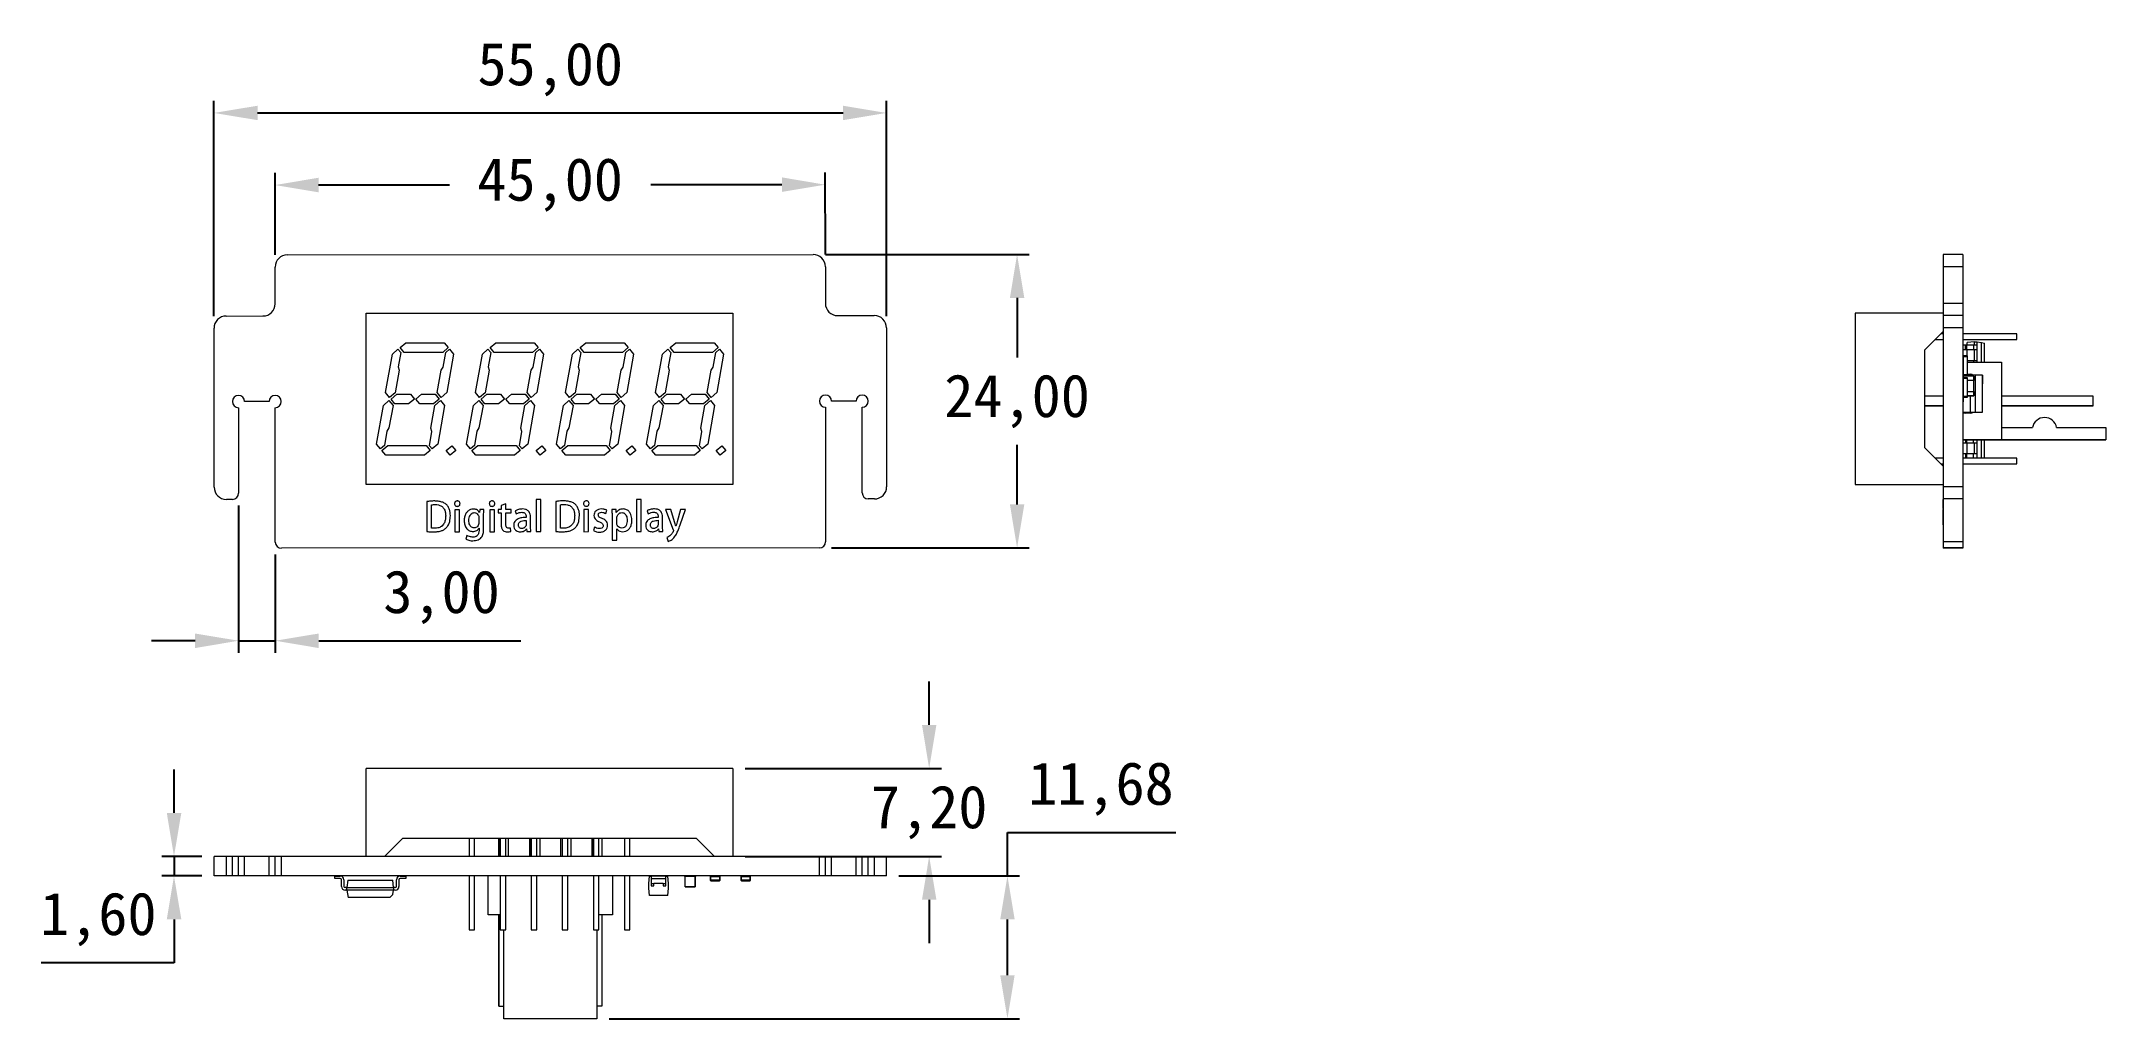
# Model space of a CAD drawing. Header units: millimetres. Extents: x 269 to 438, y 128 to 208.
import ezdxf

# ---------------------------------------------------------------- set-up
doc = ezdxf.new("R2010")
doc.units = ezdxf.units.MM
doc.header["$PDSIZE"] = -1
doc.dimstyles.new('ISO-25', dxfattribs={"dimtxt": 2.5, "dimasz": 2.5, "dimexe": 1.25, "dimexo": 0.625, "dimtad": 1, "dimtxsty": 'Standard', "dimcen": 2.5, "dimadec": 0, "dimazin": 0, "dimtfac": 1, "dimtmove": 0, "dimatfit": 3, "dimfxl": 1, "dimarcsym": 0})

msp = doc.modelspace()

# ---------------------------------------------------------------- blocks, each defined once
blk = doc.blocks.new('*D3')
at = {"color": 0, "lineweight": -2, "transparency": 16777216}
for p, q in [((288.45, 190.66), (288.44, 197.37)), ((292, 196.38), (302.71, 196.38)), ((329.89, 196.4), (319.18, 196.4)), ((333.45, 190.69), (333.44, 197.4))]:
    blk.add_line(p, q, dxfattribs=at)
at = {"color": 0, "transparency": 16777216}
for points in [[(292, 196.97), (292, 195.78), (288.44, 196.37)], [(329.89, 197), (329.89, 195.81), (333.44, 196.4)]]:
    blk.add_solid(points, dxfattribs=at)
at = {"layer": 'Defpoints', "color": 0, "transparency": 16777216}
for p in [(333.44, 196.4), (288.45, 189.66), (333.45, 189.69)]:
    blk.add_point(p, dxfattribs=at)
at = {"color": 0, "transparency": 16777216, "insert": (310.94, 196.39), "char_height": 3.5, "attachment_point": 5}
blk.add_mtext('45,00', dxfattribs=at)
blk = doc.blocks.new('*D4')
at = {"color": 0, "lineweight": -2, "transparency": 16777216}
for p, q in [((283.45, 185.66), (283.45, 203.27)), ((338.45, 185.66), (338.45, 203.27)), ((287.01, 202.27), (334.9, 202.27))]:
    blk.add_line(p, q, dxfattribs=at)
at = {"color": 0, "transparency": 16777216}
for points in [[(287.01, 202.86), (287.01, 201.68), (283.45, 202.27)], [(334.9, 202.86), (334.9, 201.68), (338.45, 202.27)]]:
    blk.add_solid(points, dxfattribs=at)
at = {"layer": 'Defpoints', "color": 0, "transparency": 16777216}
for p in [(338.45, 202.27), (283.45, 184.66), (338.45, 184.66)]:
    blk.add_point(p, dxfattribs=at)
at = {"color": 0, "transparency": 16777216, "insert": (310.95, 205.83), "char_height": 3.5, "attachment_point": 5}
blk.add_mtext('55,00', dxfattribs=at)
blk = doc.blocks.new('*D5')
at = {"color": 0, "lineweight": -2, "transparency": 16777216}
for p, q in [((333.45, 190.69), (350.13, 190.69)), ((349.13, 187.14), (349.13, 182.26)), ((349.13, 170.25), (349.13, 175.13)), ((333.96, 166.69), (350.13, 166.69))]:
    blk.add_line(p, q, dxfattribs=at)
at = {"color": 0, "transparency": 16777216}
for points in [[(348.54, 187.14), (349.72, 187.14), (349.13, 190.69)], [(348.54, 170.25), (349.72, 170.25), (349.13, 166.69)]]:
    blk.add_solid(points, dxfattribs=at)
at = {"layer": 'Defpoints', "color": 0, "transparency": 16777216}
for p in [(332.45, 190.69), (332.96, 166.69), (349.13, 166.69)]:
    blk.add_point(p, dxfattribs=at)
at = {"color": 0, "transparency": 16777216, "insert": (349.13, 178.69), "char_height": 3.5, "attachment_point": 5}
blk.add_mtext('24,00', dxfattribs=at)
blk = doc.blocks.new('*D6')
at = {"color": 0, "lineweight": -2, "transparency": 16777216}
for p, q in [((285.46, 170.16), (285.46, 158.1)), ((288.46, 166.16), (288.46, 158.1)), ((281.91, 159.1), (278.35, 159.1)), ((285.46, 159.1), (288.46, 159.1)), ((292.02, 159.1), (308.54, 159.1))]:
    blk.add_line(p, q, dxfattribs=at)
at = {"color": 0, "transparency": 16777216}
for points in [[(281.91, 159.69), (281.91, 158.5), (285.46, 159.1)], [(292.02, 159.69), (292.02, 158.5), (288.46, 159.1)]]:
    blk.add_solid(points, dxfattribs=at)
at = {"layer": 'Defpoints', "color": 0, "transparency": 16777216}
for p in [(285.46, 171.16), (288.46, 167.16), (288.46, 159.1)]:
    blk.add_point(p, dxfattribs=at)
at = {"color": 0, "transparency": 16777216, "insert": (302.06, 162.66), "char_height": 3.5, "attachment_point": 5}
blk.add_mtext('3,00', dxfattribs=at)
blk = doc.blocks.new('*D7')
at = {"color": 0, "lineweight": -2, "transparency": 16777216}
for p, q in [((341.94, 152.22), (341.94, 155.77)), ((326.89, 148.66), (342.94, 148.66)), ((341.94, 148.66), (341.94, 148.63)), ((326.89, 141.46), (342.94, 141.46)), ((341.94, 141.46), (341.94, 141.5)), ((341.94, 137.91), (341.94, 134.35))]:
    blk.add_line(p, q, dxfattribs=at)
at = {"color": 0, "transparency": 16777216}
for points in [[(341.35, 152.22), (342.53, 152.22), (341.94, 148.66)], [(341.35, 137.91), (342.53, 137.91), (341.94, 141.46)]]:
    blk.add_solid(points, dxfattribs=at)
at = {"layer": 'Defpoints', "color": 0, "transparency": 16777216}
for p in [(325.89, 148.66), (325.89, 141.46), (341.94, 141.46)]:
    blk.add_point(p, dxfattribs=at)
at = {"color": 0, "transparency": 16777216, "insert": (341.94, 145.06), "char_height": 3.5, "attachment_point": 5}
blk.add_mtext('7,20', dxfattribs=at)
blk = doc.blocks.new('*D8')
at = {"color": 0, "lineweight": -2, "transparency": 16777216}
for p, q in [((280.18, 145.02), (280.18, 148.57)), ((282.46, 141.46), (279.18, 141.46)), ((280.18, 141.46), (280.18, 139.86)), ((282.46, 139.86), (279.18, 139.86)), ((280.18, 136.31), (280.18, 132.75)), ((280.18, 132.75), (269.33, 132.75))]:
    blk.add_line(p, q, dxfattribs=at)
at = {"color": 0, "transparency": 16777216}
for points in [[(279.59, 145.02), (280.78, 145.02), (280.18, 141.46)], [(279.59, 136.31), (280.78, 136.31), (280.18, 139.86)]]:
    blk.add_solid(points, dxfattribs=at)
at = {"layer": 'Defpoints', "color": 0, "transparency": 16777216}
for p in [(283.46, 141.46), (280.18, 139.86), (283.46, 139.86)]:
    blk.add_point(p, dxfattribs=at)
at = {"color": 0, "transparency": 16777216, "insert": (273.99, 136.32), "char_height": 3.5, "attachment_point": 5}
blk.add_mtext('1,60', dxfattribs=at)
blk = doc.blocks.new('*D9')
at = {"color": 0, "lineweight": -2, "transparency": 16777216}
for p, q in [((348.34, 139.86), (348.34, 143.42)), ((348.34, 143.42), (362.11, 143.42)), ((339.46, 139.86), (349.34, 139.86)), ((348.34, 131.74), (348.34, 136.31)), ((315.77, 128.18), (349.34, 128.18))]:
    blk.add_line(p, q, dxfattribs=at)
at = {"color": 0, "transparency": 16777216}
for points in [[(347.75, 136.31), (348.93, 136.31), (348.34, 139.86)], [(347.75, 131.74), (348.93, 131.74), (348.34, 128.18)]]:
    blk.add_solid(points, dxfattribs=at)
at = {"layer": 'Defpoints', "color": 0, "transparency": 16777216}
for p in [(338.46, 139.86), (348.34, 139.86), (314.77, 128.18)]:
    blk.add_point(p, dxfattribs=at)
at = {"color": 0, "transparency": 16777216, "insert": (355.99, 146.98), "char_height": 3.5, "attachment_point": 5}
blk.add_mtext('11,68', dxfattribs=at)

# ---------------------------------------------------------------- dimensions: what is measured, and where the dimension line sits
for base, p1, p2, picture, middle in [((338.453, 202.269), (283.453, 184.66), (338.453, 184.66), '*D4', (310.953, 205.835)), ((288.464, 159.097), (285.462, 171.161), (288.464, 167.163), '*D6', (302.059, 162.663))]:
    dim = msp.add_linear_dim(base=base, p1=p1, p2=p2, dimstyle='ISO-25', override={"dimtxt": 3.5, "dimasz": 3.556, "dimexe": 1, "dimexo": 1, "dimgap": 1.524, "dimtih": 1, "dimtoh": 1, "dimzin": 0, "dimadec": 2, "dimtzin": 0})
    dim.commit()
    dim.dimension.update_dxf_attribs({"geometry": picture, "text_midpoint": middle})
dim = msp.add_aligned_dim(p1=(288.449, 189.663), p2=(333.449, 189.693), distance=6.712, dimstyle='ISO-25', override={"dimtxt": 3.5, "dimasz": 3.556, "dimexe": 1, "dimexo": 1, "dimgap": 1.524, "dimtih": 1, "dimtoh": 1, "dimzin": 0, "dimadec": 2, "dimtzin": 0})
dim.commit()
dim.dimension.update_dxf_attribs({"geometry": '*D3', "text_midpoint": (310.945, 196.39)})
for base, p1, p2, picture, middle in [((349.128, 166.693), (332.449, 190.692), (332.965, 166.693), '*D5', (349.128, 178.693)), ((341.938, 141.462), (325.89, 148.662), (325.89, 141.462), '*D7', (341.938, 145.062)), ((280.184, 139.862), (283.461, 141.462), (283.461, 139.862), '*D8', (273.993, 136.316)), ((348.341, 139.862), (314.769, 128.182), (338.461, 139.862), '*D9', (355.99, 146.984))]:
    dim = msp.add_linear_dim(base=base, p1=p1, p2=p2, angle=90, dimstyle='ISO-25', override={"dimtxt": 3.5, "dimasz": 3.556, "dimexe": 1, "dimexo": 1, "dimgap": 1.524, "dimtih": 1, "dimtoh": 1, "dimzin": 0, "dimadec": 2, "dimtzin": 0})
    dim.commit()
    dim.dimension.update_dxf_attribs({"geometry": picture, "text_midpoint": middle})

# ---------------------------------------------------------------- linework, layer by layer
at = {"color": 7, "linetype": 'Continuous', "lineweight": 15}
for p, q in [((288.451, 186.663), (288.449, 189.663)), ((289.449, 190.664), (332.449, 190.692)), ((333.449, 189.693), (333.451, 186.693)), ((426.479, 190.692), (424.879, 190.692)), ((424.879, 190.692), (424.879, 189.693)), ((426.479, 189.693), (424.879, 189.693)), ((424.879, 189.693), (424.879, 186.693)), ((426.479, 190.692), (426.479, 189.693)), ((426.479, 189.693), (426.479, 186.693)), ((295.89, 185.887), (325.89, 185.887)), ((295.89, 171.887), (295.89, 185.887)), ((325.89, 185.887), (325.89, 171.887)), ((417.679, 185.887), (417.679, 171.887)), ((424.879, 185.887), (417.679, 185.887)), ((426.479, 186.693), (424.879, 186.693)), ((424.879, 186.693), (424.879, 185.696)), ((426.479, 186.693), (426.479, 185.696)), ((283.461, 171.66), (283.453, 184.66)), ((284.452, 185.661), (287.452, 185.663)), ((334.452, 185.694), (337.452, 185.696)), ((338.453, 184.696), (338.461, 171.696)), ((423.379, 182.887), (424.879, 184.387)), ((424.879, 184.192), (424.684, 184.192)), ((426.479, 185.696), (424.879, 185.696)), ((424.879, 185.696), (424.879, 184.696)), ((426.479, 184.696), (424.879, 184.696)), ((424.879, 184.696), (424.879, 171.696)), ((426.479, 185.696), (426.479, 184.696)), ((426.479, 184.696), (426.479, 171.696)), ((430.879, 184.192), (426.479, 184.192)), ((430.879, 183.742), (430.879, 184.192)), ((297.486, 179.393), (298.052, 182.547)), ((298.052, 182.547), (298.498, 182.941)), ((298.498, 182.941), (298.722, 182.678)), ((298.722, 182.678), (298.512, 181.496)), ((298.669, 183.073), (299.129, 183.467)), ((298.998, 182.678), (298.669, 183.073)), ((302.152, 182.678), (298.998, 182.678)), ((299.129, 183.467), (302.284, 183.467)), ((302.612, 183.073), (302.152, 182.678)), ((302.205, 181.482), (302.415, 182.678)), ((302.284, 183.467), (302.612, 183.073)), ((302.415, 182.678), (302.717, 182.941)), ((303.046, 182.547), (302.494, 179.393)), ((302.717, 182.941), (303.046, 182.547)), ((304.846, 179.393), (305.412, 182.547)), ((305.412, 182.547), (305.858, 182.941)), ((305.858, 182.941), (306.082, 182.678)), ((306.082, 182.678), (305.872, 181.496)), ((306.029, 183.073), (306.489, 183.467)), ((306.358, 182.678), (306.029, 183.073)), ((309.512, 182.678), (306.358, 182.678)), ((306.489, 183.467), (309.644, 183.467)), ((309.972, 183.073), (309.512, 182.678)), ((309.565, 181.482), (309.775, 182.678)), ((309.644, 183.467), (309.972, 183.073)), ((309.775, 182.678), (310.077, 182.941)), ((310.406, 182.547), (309.854, 179.393)), ((310.077, 182.941), (310.406, 182.547)), ((312.206, 179.393), (312.772, 182.547)), ((312.772, 182.547), (313.218, 182.941)), ((313.218, 182.941), (313.442, 182.678)), ((313.442, 182.678), (313.232, 181.496)), ((313.389, 183.073), (313.849, 183.467)), ((313.718, 182.678), (313.389, 183.073)), ((316.872, 182.678), (313.718, 182.678)), ((313.849, 183.467), (317.004, 183.467)), ((317.332, 183.073), (316.872, 182.678)), ((316.925, 181.482), (317.135, 182.678)), ((317.004, 183.467), (317.332, 183.073)), ((317.135, 182.678), (317.437, 182.941)), ((317.766, 182.547), (317.214, 179.393)), ((317.437, 182.941), (317.766, 182.547)), ((319.566, 179.393), (320.132, 182.547)), ((320.132, 182.547), (320.578, 182.941)), ((320.578, 182.941), (320.802, 182.678)), ((320.802, 182.678), (320.592, 181.496)), ((320.749, 183.073), (321.209, 183.467)), ((321.078, 182.678), (320.749, 183.073)), ((324.232, 182.678), (321.078, 182.678)), ((321.209, 183.467), (324.364, 183.467)), ((324.692, 183.073), (324.232, 182.678)), ((324.285, 181.482), (324.495, 182.678)), ((324.364, 183.467), (324.692, 183.073)), ((324.495, 182.678), (324.797, 182.941)), ((325.126, 182.547), (324.574, 179.393)), ((324.797, 182.941), (325.126, 182.547)), ((423.379, 174.887), (423.379, 182.887)), ((424.234, 183.742), (424.879, 183.742)), ((426.479, 183.742), (430.879, 183.742)), ((426.487, 183.273), (426.487, 182.913)), ((426.687, 183.273), (426.487, 183.273)), ((426.487, 182.913), (426.687, 182.913)), ((426.487, 182.344), (426.487, 180.844)), ((426.537, 182.344), (426.487, 182.344)), ((426.817, 182.394), (426.537, 182.394)), ((426.537, 182.394), (426.537, 182.344)), ((426.537, 182.344), (426.817, 182.344)), ((426.537, 180.844), (426.537, 182.344)), ((426.687, 182.913), (426.687, 183.273)), ((426.787, 183.273), (426.687, 183.273)), ((426.687, 182.913), (426.787, 182.913)), ((426.787, 183.273), (426.787, 182.913)), ((427.337, 183.273), (426.787, 183.273)), ((426.787, 182.913), (427.337, 182.913)), ((426.817, 182.394), (426.817, 182.344)), ((426.817, 182.344), (426.817, 180.844)), ((426.867, 182.344), (426.817, 182.344)), ((427.437, 183.548), (426.837, 183.485)), ((426.837, 183.273), (426.837, 183.485)), ((426.837, 182.39), (426.837, 182.913)), ((426.867, 180.844), (426.867, 182.344)), ((427.337, 183.273), (427.337, 182.913)), ((427.637, 183.273), (427.337, 183.273)), ((427.337, 182.913), (427.637, 182.913)), ((427.437, 183.273), (427.437, 183.548)), ((427.437, 183.548), (427.637, 183.548)), ((427.437, 182.003), (427.437, 182.913)), ((427.637, 183.273), (427.637, 183.548)), ((427.637, 183.548), (427.995, 183.485)), ((427.637, 182.913), (427.637, 183.273)), ((427.637, 182.003), (427.637, 182.913)), ((427.995, 181.881), (427.995, 183.485)), ((427.995, 183.485), (428.237, 183.442)), ((428.237, 181.881), (428.237, 183.442)), ((298.59, 181.233), (298.275, 179.38)), ((298.512, 181.496), (298.59, 181.233)), ((301.692, 179.393), (302.021, 181.22)), ((302.021, 181.22), (302.205, 181.482)), ((305.95, 181.233), (305.635, 179.38)), ((305.872, 181.496), (305.95, 181.233)), ((309.052, 179.393), (309.381, 181.22)), ((309.381, 181.22), (309.565, 181.482)), ((313.31, 181.233), (312.995, 179.38)), ((313.232, 181.496), (313.31, 181.233)), ((316.412, 179.393), (316.741, 181.22)), ((316.741, 181.22), (316.925, 181.482)), ((320.67, 181.233), (320.355, 179.38)), ((320.592, 181.496), (320.67, 181.233)), ((323.772, 179.393), (324.101, 181.22)), ((324.101, 181.22), (324.285, 181.482)), ((426.479, 181.881), (426.487, 181.881)), ((426.479, 181.243), (426.487, 181.243)), ((426.487, 180.844), (426.537, 180.844)), ((426.497, 180.814), (426.497, 180.596)), ((426.503, 180.808), (426.497, 180.808)), ((426.507, 180.733), (426.497, 180.733)), ((427.367, 180.743), (426.507, 180.743)), ((426.507, 180.733), (426.507, 180.743)), ((427.367, 180.733), (426.507, 180.733)), ((426.817, 180.844), (426.537, 180.844)), ((426.537, 180.844), (426.537, 180.794)), ((426.537, 180.794), (426.817, 180.794)), ((426.817, 180.844), (426.817, 180.794)), ((426.817, 180.844), (426.867, 180.844)), ((427.087, 180.808), (426.852, 180.808)), ((427.337, 182.003), (426.867, 182.003)), ((426.867, 181.881), (429.649, 181.881)), ((426.867, 180.908), (427.114, 180.908)), ((427.087, 180.808), (427.087, 180.743)), ((427.487, 180.808), (427.087, 180.808)), ((427.637, 182.003), (427.337, 182.003)), ((427.367, 180.743), (427.367, 180.733)), ((427.367, 180.733), (427.367, 180.393)), ((427.377, 180.733), (427.367, 180.733)), ((427.377, 180.393), (427.377, 180.733)), ((427.487, 180.808), (427.487, 177.808)), ((428.067, 180.808), (427.487, 180.808)), ((427.637, 181.881), (427.637, 182.003)), ((428.067, 180.808), (428.067, 180.108)), ((428.087, 180.808), (428.067, 180.808)), ((428.087, 180.808), (428.087, 180.108)), ((429.649, 181.881), (429.649, 175.531)), ((297.802, 178.998), (297.486, 179.393)), ((298.275, 179.38), (297.802, 178.998)), ((297.933, 178.867), (298.393, 179.261)), ((298.393, 179.261), (299.51, 179.261)), ((299.51, 179.261), (299.839, 178.867)), ((299.97, 178.867), (300.43, 179.261)), ((300.43, 179.261), (301.548, 179.261)), ((301.548, 179.261), (301.876, 178.867)), ((302.021, 178.998), (301.692, 179.393)), ((302.494, 179.393), (302.021, 178.998)), ((305.162, 178.998), (304.846, 179.393)), ((305.635, 179.38), (305.162, 178.998)), ((305.293, 178.867), (305.753, 179.261)), ((305.753, 179.261), (306.87, 179.261)), ((306.87, 179.261), (307.199, 178.867)), ((307.33, 178.867), (307.79, 179.261)), ((307.79, 179.261), (308.908, 179.261)), ((308.908, 179.261), (309.236, 178.867)), ((309.381, 178.998), (309.052, 179.393)), ((309.854, 179.393), (309.381, 178.998)), ((312.522, 178.998), (312.206, 179.393)), ((312.995, 179.38), (312.522, 178.998)), ((312.653, 178.867), (313.113, 179.261)), ((313.113, 179.261), (314.23, 179.261)), ((314.23, 179.261), (314.559, 178.867)), ((314.69, 178.867), (315.15, 179.261)), ((315.15, 179.261), (316.268, 179.261)), ((316.268, 179.261), (316.596, 178.867)), ((316.741, 178.998), (316.412, 179.393)), ((317.214, 179.393), (316.741, 178.998)), ((319.882, 178.998), (319.566, 179.393)), ((320.355, 179.38), (319.882, 178.998)), ((320.013, 178.867), (320.473, 179.261)), ((320.473, 179.261), (321.59, 179.261)), ((321.59, 179.261), (321.919, 178.867)), ((322.05, 178.867), (322.51, 179.261)), ((322.51, 179.261), (323.628, 179.261)), ((323.628, 179.261), (323.956, 178.867)), ((324.101, 178.998), (323.772, 179.393)), ((324.574, 179.393), (324.101, 178.998)), ((424.879, 179.111), (423.379, 179.111)), ((426.487, 180.343), (426.479, 180.343)), ((426.479, 179.543), (426.487, 179.543)), ((426.537, 180.566), (426.487, 180.566)), ((426.487, 180.566), (426.487, 179.066)), ((426.487, 179.066), (426.537, 179.066)), ((426.497, 179.036), (426.497, 178.643)), ((426.817, 180.616), (426.537, 180.616)), ((426.537, 180.616), (426.537, 180.566)), ((426.537, 180.566), (426.817, 180.566)), ((426.537, 179.066), (426.537, 180.566)), ((426.817, 179.066), (426.537, 179.066)), ((426.537, 179.066), (426.537, 179.016)), ((426.537, 179.016), (426.817, 179.016)), ((426.817, 180.616), (426.817, 180.566)), ((426.867, 180.566), (426.817, 180.566)), ((426.817, 180.566), (426.817, 179.066)), ((426.817, 179.066), (426.867, 179.066)), ((426.817, 179.066), (426.817, 179.016)), ((426.867, 179.066), (426.867, 180.566)), ((427.367, 180.393), (426.867, 180.393)), ((426.867, 179.493), (427.367, 179.493)), ((426.867, 179.143), (427.367, 179.143)), ((427.087, 179.143), (427.087, 177.808)), ((427.377, 180.393), (427.367, 180.393)), ((427.367, 179.493), (427.367, 180.393)), ((427.367, 180.08), (427.377, 180.08)), ((427.377, 180.05), (427.367, 180.05)), ((427.377, 179.951), (427.367, 179.951)), ((427.377, 179.846), (427.367, 179.846)), ((427.367, 179.493), (427.367, 179.153)), ((427.367, 179.493), (427.377, 179.493)), ((427.367, 179.153), (427.377, 179.153)), ((427.367, 179.153), (427.367, 179.143)), ((427.377, 179.153), (427.377, 179.493)), ((428.087, 180.108), (428.067, 180.108)), ((428.087, 177.808), (428.087, 180.108)), ((437.139, 179.111), (429.649, 179.111)), ((437.139, 178.311), (437.139, 179.111)), ((285.457, 178.161), (285.462, 171.161)), ((287.957, 178.663), (285.957, 178.662)), ((288.464, 167.163), (288.457, 178.163)), ((296.75, 175.187), (297.302, 178.328)), ((297.302, 178.328), (297.762, 178.736)), ((297.762, 178.736), (298.104, 178.328)), ((298.104, 178.328), (297.762, 176.501)), ((298.249, 178.473), (297.933, 178.867)), ((299.366, 178.473), (298.249, 178.473)), ((299.839, 178.867), (299.366, 178.473)), ((300.286, 178.473), (299.97, 178.867)), ((301.403, 178.473), (300.286, 178.473)), ((301.193, 176.488), (301.521, 178.341)), ((301.876, 178.867), (301.403, 178.473)), ((301.521, 178.341), (301.981, 178.736)), ((302.31, 178.328), (301.745, 175.187)), ((301.981, 178.736), (302.31, 178.328)), ((304.11, 175.187), (304.662, 178.328)), ((304.662, 178.328), (305.122, 178.736)), ((305.122, 178.736), (305.464, 178.328)), ((305.464, 178.328), (305.122, 176.501)), ((305.609, 178.473), (305.293, 178.867)), ((306.726, 178.473), (305.609, 178.473)), ((307.199, 178.867), (306.726, 178.473)), ((307.646, 178.473), (307.33, 178.867)), ((308.763, 178.473), (307.646, 178.473)), ((308.553, 176.488), (308.881, 178.341)), ((309.236, 178.867), (308.763, 178.473)), ((308.881, 178.341), (309.341, 178.736)), ((309.67, 178.328), (309.105, 175.187)), ((309.341, 178.736), (309.67, 178.328)), ((311.47, 175.187), (312.022, 178.328)), ((312.022, 178.328), (312.482, 178.736)), ((312.482, 178.736), (312.824, 178.328)), ((312.824, 178.328), (312.482, 176.501)), ((312.969, 178.473), (312.653, 178.867)), ((314.086, 178.473), (312.969, 178.473)), ((314.559, 178.867), (314.086, 178.473)), ((315.006, 178.473), (314.69, 178.867)), ((316.123, 178.473), (315.006, 178.473)), ((315.913, 176.488), (316.241, 178.341)), ((316.596, 178.867), (316.123, 178.473)), ((316.241, 178.341), (316.701, 178.736)), ((317.03, 178.328), (316.465, 175.187)), ((316.701, 178.736), (317.03, 178.328)), ((318.83, 175.187), (319.382, 178.328)), ((319.382, 178.328), (319.842, 178.736)), ((319.842, 178.736), (320.184, 178.328)), ((320.184, 178.328), (319.842, 176.501)), ((320.329, 178.473), (320.013, 178.867)), ((321.446, 178.473), (320.329, 178.473)), ((321.919, 178.867), (321.446, 178.473)), ((322.366, 178.473), (322.05, 178.867)), ((323.483, 178.473), (322.366, 178.473)), ((323.273, 176.488), (323.601, 178.341)), ((323.956, 178.867), (323.483, 178.473)), ((323.601, 178.341), (324.061, 178.736)), ((324.39, 178.328), (323.825, 175.187)), ((324.061, 178.736), (324.39, 178.328)), ((333.457, 178.193), (333.464, 167.193)), ((335.957, 178.695), (333.957, 178.693)), ((336.462, 171.195), (336.457, 178.195)), ((423.379, 178.311), (424.879, 178.311)), ((423.379, 178.31), (424.879, 178.31)), ((424.879, 178.309), (423.379, 178.309)), ((423.379, 178.309), (424.879, 178.309)), ((423.379, 178.308), (424.879, 178.308)), ((423.379, 178.307), (424.879, 178.307)), ((424.879, 178.306), (423.379, 178.306)), ((424.879, 178.305), (423.379, 178.305)), ((426.497, 178.643), (426.479, 178.643)), ((426.487, 178.643), (426.487, 177.808)), ((426.487, 177.808), (427.087, 177.808)), ((427.114, 177.708), (426.687, 177.708)), ((427.087, 177.808), (427.487, 177.808)), ((427.487, 177.808), (428.087, 177.808)), ((429.649, 178.311), (437.139, 178.311)), ((429.649, 178.31), (437.139, 178.31)), ((437.139, 178.309), (429.649, 178.309)), ((429.649, 178.309), (437.139, 178.309)), ((429.649, 178.308), (437.139, 178.308)), ((429.649, 178.307), (437.139, 178.307)), ((437.139, 178.306), (429.649, 178.306)), ((437.139, 178.305), (429.649, 178.305)), ((437.139, 178.311), (437.139, 178.31)), ((437.139, 178.31), (437.139, 178.309)), ((437.139, 178.309), (437.139, 178.309)), ((437.139, 178.308), (437.139, 178.309)), ((437.139, 178.308), (437.139, 178.307)), ((437.139, 178.307), (437.139, 178.306)), ((437.139, 178.305), (437.139, 178.306)), ((297.578, 176.238), (297.394, 175.056)), ((297.762, 176.501), (297.578, 176.238)), ((301.074, 175.042), (301.272, 176.225)), ((301.272, 176.225), (301.193, 176.488)), ((304.938, 176.238), (304.754, 175.056)), ((305.122, 176.501), (304.938, 176.238)), ((308.434, 175.042), (308.632, 176.225)), ((308.632, 176.225), (308.553, 176.488)), ((312.298, 176.238), (312.114, 175.056)), ((312.482, 176.501), (312.298, 176.238)), ((315.794, 175.042), (315.992, 176.225)), ((315.992, 176.225), (315.913, 176.488)), ((319.658, 176.238), (319.474, 175.056)), ((319.842, 176.501), (319.658, 176.238)), ((323.154, 175.042), (323.352, 176.225)), ((323.352, 176.225), (323.273, 176.488)), ((429.649, 176.531), (432.173, 176.531)), ((434.144, 176.531), (438.159, 176.531)), ((438.159, 176.531), (438.159, 175.531)), ((297.079, 174.793), (296.75, 175.187)), ((297.394, 175.056), (297.079, 174.793)), ((297.184, 174.661), (297.657, 175.056)), ((297.513, 174.267), (297.184, 174.661)), ((300.667, 174.267), (297.513, 174.267)), ((297.657, 175.056), (300.812, 175.056)), ((301.127, 174.661), (300.667, 174.267)), ((300.812, 175.056), (301.127, 174.661)), ((301.285, 174.793), (301.074, 175.042)), ((301.745, 175.187), (301.285, 174.793)), ((302.441, 174.648), (302.914, 175.042)), ((302.77, 174.267), (302.441, 174.648)), ((303.217, 174.648), (302.77, 174.267)), ((302.914, 175.042), (303.217, 174.648)), ((304.439, 174.793), (304.11, 175.187)), ((304.754, 175.056), (304.439, 174.793)), ((304.544, 174.661), (305.017, 175.056)), ((304.873, 174.267), (304.544, 174.661)), ((308.027, 174.267), (304.873, 174.267)), ((305.017, 175.056), (308.172, 175.056)), ((308.487, 174.661), (308.027, 174.267)), ((308.172, 175.056), (308.487, 174.661)), ((308.645, 174.793), (308.434, 175.042)), ((309.105, 175.187), (308.645, 174.793)), ((309.801, 174.648), (310.274, 175.042)), ((310.13, 174.267), (309.801, 174.648)), ((310.577, 174.648), (310.13, 174.267)), ((310.274, 175.042), (310.577, 174.648)), ((311.799, 174.793), (311.47, 175.187)), ((312.114, 175.056), (311.799, 174.793)), ((311.904, 174.661), (312.377, 175.056)), ((312.233, 174.267), (311.904, 174.661)), ((315.387, 174.267), (312.233, 174.267)), ((312.377, 175.056), (315.532, 175.056)), ((315.847, 174.661), (315.387, 174.267)), ((315.532, 175.056), (315.847, 174.661)), ((316.005, 174.793), (315.794, 175.042)), ((316.465, 175.187), (316.005, 174.793)), ((317.161, 174.648), (317.634, 175.042)), ((317.49, 174.267), (317.161, 174.648)), ((317.937, 174.648), (317.49, 174.267)), ((317.634, 175.042), (317.937, 174.648)), ((319.159, 174.793), (318.83, 175.187)), ((319.474, 175.056), (319.159, 174.793)), ((319.264, 174.661), (319.737, 175.056)), ((319.593, 174.267), (319.264, 174.661)), ((322.747, 174.267), (319.593, 174.267)), ((319.737, 175.056), (322.892, 175.056)), ((323.207, 174.661), (322.747, 174.267)), ((322.892, 175.056), (323.207, 174.661)), ((323.365, 174.793), (323.154, 175.042)), ((323.825, 175.187), (323.365, 174.793)), ((324.521, 174.648), (324.994, 175.042)), ((324.85, 174.267), (324.521, 174.648)), ((325.297, 174.648), (324.85, 174.267)), ((324.994, 175.042), (325.297, 174.648)), ((424.879, 173.387), (423.379, 174.887)), ((424.879, 174.032), (424.234, 174.032)), ((426.479, 175.531), (429.649, 175.531)), ((429.649, 175.525), (426.479, 175.525)), ((430.879, 174.032), (426.479, 174.032)), ((426.487, 175.525), (426.487, 175.293)), ((426.487, 175.293), (426.687, 175.293)), ((426.487, 174.383), (426.487, 174.032)), ((426.687, 174.383), (426.487, 174.383)), ((426.687, 175.525), (426.687, 175.293)), ((426.687, 175.293), (426.787, 175.293)), ((426.687, 174.383), (426.687, 174.032)), ((426.787, 174.383), (426.687, 174.383)), ((426.787, 175.293), (427.337, 175.293)), ((427.337, 174.383), (426.787, 174.383)), ((426.837, 174.383), (426.837, 175.293)), ((427.337, 175.293), (427.637, 175.293)), ((427.637, 174.383), (427.337, 174.383)), ((427.437, 174.383), (427.437, 175.293)), ((427.637, 175.293), (427.637, 175.525)), ((427.637, 174.383), (427.637, 175.293)), ((427.637, 174.032), (427.637, 174.383)), ((427.995, 174.032), (427.995, 175.525)), ((428.237, 174.032), (428.237, 175.525)), ((429.649, 175.531), (429.649, 175.531)), ((429.649, 175.531), (438.159, 175.531)), ((438.159, 175.526), (429.649, 175.526)), ((429.649, 175.526), (429.649, 175.525)), ((430.879, 173.807), (430.879, 174.032)), ((438.159, 175.531), (438.159, 175.526)), ((424.684, 173.582), (424.879, 173.582)), ((426.479, 173.582), (430.879, 173.582)), ((430.879, 173.582), (430.879, 173.807)), ((284.962, 170.661), (284.462, 170.661)), ((325.89, 171.887), (295.89, 171.887)), ((310.189, 170.66), (309.805, 170.66)), ((309.805, 170.66), (309.807, 168.039)), ((310.19, 168.039), (310.189, 170.66)), ((318.382, 170.665), (317.999, 170.665)), ((317.999, 170.665), (318, 168.044)), ((318.384, 168.044), (318.382, 170.665)), ((337.462, 170.696), (336.962, 170.695)), ((417.679, 171.887), (424.879, 171.887)), ((424.859, 170.665), (424.879, 170.665)), ((424.859, 169.904), (424.859, 170.665)), ((426.479, 171.696), (424.879, 171.696)), ((424.879, 171.696), (424.879, 170.696)), ((426.479, 170.696), (424.879, 170.696)), ((424.879, 170.696), (424.879, 170.695)), ((426.479, 170.695), (424.879, 170.695)), ((424.879, 170.695), (424.879, 167.193)), ((426.479, 171.696), (426.479, 170.696)), ((426.479, 170.696), (426.479, 170.695)), ((426.479, 170.695), (426.479, 167.193)), ((300.855, 170.482), (300.857, 168.031)), ((301.241, 168.308), (301.24, 170.214)), ((302.782, 169.323), (302.782, 169.326)), ((303.154, 169.816), (303.155, 168.013)), ((303.538, 169.816), (303.154, 169.816)), ((303.539, 168.014), (303.538, 169.816)), ((303.57, 170.311), (303.57, 170.311)), ((305.119, 169.139), (305.12, 168.783)), ((305.162, 169.597), (305.156, 169.597)), ((305.179, 169.832), (305.162, 169.597)), ((305.519, 169.832), (305.179, 169.832)), ((305.503, 168.282), (305.503, 169.317)), ((305.996, 169.818), (305.997, 168.015)), ((306.38, 169.818), (305.996, 169.818)), ((306.381, 168.016), (306.38, 169.818)), ((306.412, 170.313), (306.412, 170.313)), ((306.679, 169.841), (306.679, 169.548)), ((306.933, 169.841), (306.679, 169.841)), ((306.679, 169.548), (306.934, 169.549)), ((307.317, 170.286), (306.933, 170.168)), ((306.933, 170.168), (306.933, 169.841)), ((306.934, 169.549), (306.934, 168.612)), ((307.317, 169.842), (307.317, 170.286)), ((307.745, 169.842), (307.317, 169.842)), ((307.317, 169.549), (307.745, 169.549)), ((307.318, 168.631), (307.317, 169.549)), ((307.745, 169.549), (307.745, 169.842)), ((308.091, 169.73), (308.172, 169.475)), ((308.989, 168.942), (308.99, 168.642)), ((309.343, 168.461), (309.343, 169.132)), ((311.407, 170.489), (311.409, 168.038)), ((311.793, 168.315), (311.791, 170.221)), ((313.333, 169.33), (313.334, 169.333)), ((313.706, 169.823), (313.707, 168.02)), ((314.089, 169.823), (313.706, 169.823)), ((314.091, 168.021), (314.089, 169.823)), ((314.122, 170.318), (314.122, 170.318)), ((315.486, 169.509), (315.568, 169.779)), ((316.328, 169.84), (315.991, 169.84)), ((316.004, 169.265), (316.005, 167.32)), ((316.348, 169.575), (316.328, 169.84)), ((316.354, 169.575), (316.348, 169.575)), ((316.388, 168.769), (316.388, 169.105)), ((318.885, 169.737), (318.965, 169.482)), ((319.783, 168.949), (319.784, 168.65)), ((320.137, 168.468), (320.137, 169.139)), ((320.799, 169.823), (320.385, 169.823)), ((320.385, 169.823), (321.002, 168.175)), ((321.125, 168.817), (320.799, 169.823)), ((321.616, 169.824), (321.327, 168.817)), ((321.581, 168.584), (322.014, 169.824)), ((322.014, 169.824), (321.616, 169.824)), ((424.859, 168.949), (424.856, 168.949)), ((424.859, 168.942), (424.856, 168.942)), ((424.859, 169.882), (424.879, 169.882)), ((424.859, 169.824), (424.879, 169.824)), ((424.859, 168.584), (424.859, 169.824)), ((303.155, 168.013), (303.539, 168.014)), ((304.142, 167.696), (304.058, 167.408)), ((305.117, 168.302), (305.124, 168.302)), ((305.124, 168.302), (305.124, 168.128)), ((305.997, 168.015), (306.381, 168.016)), ((307.726, 168.047), (307.713, 168.323)), ((309.006, 168.242), (309.015, 168.242)), ((309.015, 168.242), (309.041, 168.04)), ((309.041, 168.04), (309.37, 168.04)), ((309.807, 168.039), (310.19, 168.039)), ((313.707, 168.02), (314.091, 168.021)), ((314.561, 168.397), (314.478, 168.107)), ((316.005, 167.32), (316.389, 167.321)), ((316.388, 168.255), (316.395, 168.255)), ((316.389, 167.321), (316.388, 168.255)), ((318, 168.044), (318.384, 168.044)), ((319.8, 168.249), (319.809, 168.249)), ((319.809, 168.249), (319.834, 168.047)), ((319.834, 168.047), (320.164, 168.047)), ((320.49, 167.545), (320.589, 167.227)), ((321.233, 168.46), (321.223, 168.46)), ((424.859, 168.584), (424.879, 168.584)), ((424.859, 167.457), (424.879, 167.457)), ((424.859, 167.227), (424.879, 167.227)), ((426.479, 167.193), (424.879, 167.193)), ((424.879, 167.193), (424.879, 166.693)), ((426.479, 167.193), (426.479, 166.693)), ((332.965, 166.693), (288.965, 166.664)), ((426.479, 166.693), (424.879, 166.693)), ((424.879, 166.693), (424.879, 166.664)), ((426.479, 166.664), (424.879, 166.664)), ((426.479, 166.693), (426.479, 166.664)), ((295.89, 141.462), (295.89, 148.662)), ((325.89, 148.662), (295.89, 148.662)), ((325.89, 148.662), (325.89, 141.462)), ((297.39, 141.462), (298.89, 142.962)), ((298.89, 142.962), (322.89, 142.962)), ((304.315, 142.962), (304.315, 141.482)), ((304.765, 141.482), (304.765, 142.962)), ((306.746, 142.962), (306.746, 141.482)), ((306.747, 141.482), (306.747, 142.962)), ((306.855, 142.962), (306.855, 141.482)), ((307.305, 141.482), (307.305, 142.962)), ((307.547, 141.482), (307.547, 142.962)), ((309.286, 141.482), (309.286, 142.962)), ((309.287, 142.962), (309.287, 141.482)), ((309.395, 142.962), (309.395, 141.462)), ((309.845, 141.482), (309.845, 142.962)), ((310.087, 142.962), (310.087, 141.482)), ((311.826, 141.482), (311.826, 142.962)), ((311.827, 141.482), (311.827, 142.962)), ((311.935, 142.962), (311.935, 141.482)), ((312.385, 141.482), (312.385, 142.962)), ((312.627, 142.962), (312.627, 141.482)), ((314.366, 141.462), (314.366, 142.962)), ((314.367, 142.962), (314.367, 141.462)), ((314.475, 142.962), (314.475, 141.462)), ((314.925, 141.462), (314.925, 142.962)), ((315.167, 142.962), (315.167, 141.462)), ((317.015, 142.962), (317.015, 141.482)), ((317.465, 141.482), (317.465, 142.962)), ((322.89, 142.962), (324.39, 141.462)), ((283.453, 139.862), (283.453, 141.462)), ((283.461, 141.462), (283.453, 141.462)), ((283.461, 139.862), (283.461, 141.462)), ((284.462, 141.462), (283.461, 141.462)), ((284.462, 139.862), (284.462, 141.462)), ((284.962, 141.462), (284.462, 141.462)), ((284.962, 139.862), (284.962, 141.462)), ((285.462, 141.462), (284.962, 141.462)), ((285.462, 139.862), (285.462, 141.462)), ((285.957, 141.462), (285.462, 141.462)), ((285.957, 139.862), (285.957, 141.462)), ((287.957, 141.462), (285.957, 141.462)), ((287.957, 139.862), (287.957, 141.462)), ((288.464, 141.462), (287.957, 141.462)), ((288.457, 139.862), (288.457, 141.462)), ((288.464, 141.462), (288.457, 141.462)), ((288.464, 139.862), (288.464, 141.462)), ((288.965, 141.462), (288.464, 141.462)), ((288.965, 139.862), (288.965, 141.462)), ((332.965, 141.462), (288.965, 141.462)), ((300.855, 141.482), (300.855, 141.462)), ((300.857, 141.482), (300.857, 141.462)), ((301.406, 141.482), (301.406, 141.462)), ((302.437, 141.482), (302.437, 141.462)), ((302.782, 141.482), (302.782, 141.462)), ((302.782, 141.482), (302.782, 141.462)), ((302.783, 141.462), (302.783, 141.485)), ((303.124, 141.482), (303.124, 141.462)), ((303.154, 141.482), (303.154, 141.462)), ((303.154, 141.482), (303.155, 141.482)), ((303.155, 141.482), (303.155, 141.462)), ((303.155, 141.482), (303.539, 141.482)), ((303.539, 141.482), (303.539, 141.462)), ((303.57, 141.482), (303.57, 141.462)), ((303.57, 141.482), (303.57, 141.462)), ((303.57, 141.482), (303.57, 141.482)), ((303.91, 141.482), (303.91, 141.462)), ((304.058, 141.482), (304.058, 141.462)), ((304.623, 141.482), (304.623, 141.462)), ((305.507, 141.462), (305.507, 141.485)), ((305.519, 141.482), (305.519, 141.462)), ((305.966, 141.482), (305.966, 141.462)), ((305.996, 141.482), (305.996, 141.462)), ((305.996, 141.482), (305.997, 141.482)), ((305.997, 141.482), (305.997, 141.462)), ((305.997, 141.482), (306.381, 141.482)), ((306.381, 141.482), (306.381, 141.462)), ((306.412, 141.482), (306.412, 141.462)), ((306.412, 141.482), (306.412, 141.462)), ((306.412, 141.482), (306.412, 141.482)), ((306.679, 141.482), (306.679, 141.462)), ((306.679, 141.482), (306.679, 141.462)), ((306.679, 141.482), (306.679, 141.482)), ((306.679, 141.482), (306.934, 141.482)), ((306.934, 141.482), (306.934, 141.462)), ((306.934, 141.482), (306.934, 141.462)), ((307.071, 141.482), (307.071, 141.462)), ((307.432, 141.482), (307.432, 141.462)), ((307.726, 141.482), (307.726, 141.462)), ((307.745, 141.482), (307.745, 141.462)), ((307.962, 141.482), (307.962, 141.462)), ((308.501, 141.482), (308.501, 141.462)), ((309.006, 141.482), (309.006, 141.462)), ((309.006, 141.482), (309.015, 141.482)), ((309.015, 141.482), (309.015, 141.462)), ((309.015, 141.482), (309.041, 141.482)), ((309.041, 141.482), (309.041, 141.462)), ((309.041, 141.482), (309.37, 141.482)), ((309.37, 141.482), (309.37, 141.462)), ((309.805, 141.482), (309.805, 141.462)), ((309.805, 141.482), (309.807, 141.482)), ((309.807, 141.482), (309.807, 141.462)), ((309.807, 141.482), (310.19, 141.482)), ((310.19, 141.482), (310.19, 141.462)), ((311.407, 141.482), (311.407, 141.462)), ((311.409, 141.482), (311.409, 141.462)), ((311.958, 141.482), (311.958, 141.462)), ((312.988, 141.482), (312.988, 141.462)), ((313.333, 141.482), (313.333, 141.462)), ((313.334, 141.482), (313.334, 141.462)), ((313.335, 141.462), (313.335, 141.485)), ((313.676, 141.482), (313.676, 141.462)), ((313.706, 141.482), (313.706, 141.462)), ((313.706, 141.482), (313.707, 141.482)), ((313.707, 141.482), (313.707, 141.462)), ((313.707, 141.482), (314.091, 141.482)), ((314.091, 141.482), (314.091, 141.462)), ((314.122, 141.482), (314.122, 141.462)), ((314.122, 141.482), (314.122, 141.462)), ((314.122, 141.482), (314.122, 141.482)), ((314.478, 141.482), (314.478, 141.462)), ((314.961, 141.482), (314.961, 141.462)), ((315.632, 141.482), (315.632, 141.462)), ((315.991, 141.482), (315.991, 141.462)), ((315.991, 141.482), (315.996, 141.482)), ((316.004, 141.482), (316.004, 141.462)), ((316.004, 141.482), (316.005, 141.482)), ((316.005, 141.482), (316.005, 141.462)), ((316.005, 141.482), (316.389, 141.482)), ((316.389, 141.482), (316.389, 141.462)), ((316.389, 141.482), (316.395, 141.482)), ((316.395, 141.482), (316.395, 141.462)), ((316.871, 141.482), (316.871, 141.462)), ((317.628, 141.482), (317.628, 141.462)), ((317.999, 141.482), (317.999, 141.462)), ((317.999, 141.482), (318, 141.482)), ((318, 141.482), (318, 141.462)), ((318, 141.482), (318.384, 141.482)), ((318.384, 141.482), (318.384, 141.462)), ((318.755, 141.482), (318.755, 141.462)), ((319.294, 141.482), (319.294, 141.462)), ((319.8, 141.482), (319.8, 141.462)), ((319.8, 141.482), (319.809, 141.482)), ((319.809, 141.482), (319.809, 141.462)), ((319.809, 141.482), (319.834, 141.482)), ((319.834, 141.482), (319.834, 141.462)), ((319.834, 141.482), (320.164, 141.482)), ((320.164, 141.482), (320.164, 141.462)), ((320.385, 141.482), (320.385, 141.462)), ((320.385, 141.482), (320.49, 141.482)), ((320.49, 141.482), (320.49, 141.462)), ((320.49, 141.482), (320.589, 141.482)), ((320.589, 141.482), (320.589, 141.462)), ((321.005, 141.482), (321.005, 141.462)), ((321.581, 141.482), (321.581, 141.462)), ((321.581, 141.482), (322.014, 141.482)), ((322.014, 141.482), (322.014, 141.462)), ((332.965, 139.862), (332.965, 141.462)), ((333.464, 141.462), (332.965, 141.462)), ((333.464, 139.862), (333.464, 141.462)), ((333.957, 141.462), (333.464, 141.462)), ((333.957, 139.862), (333.957, 141.462)), ((335.957, 141.462), (333.957, 141.462)), ((335.957, 139.862), (335.957, 141.462)), ((336.457, 141.462), (335.957, 141.462)), ((336.457, 139.862), (336.457, 141.462)), ((336.462, 141.462), (336.457, 141.462)), ((336.462, 139.862), (336.462, 141.462)), ((336.962, 141.462), (336.462, 141.462)), ((336.962, 139.862), (336.962, 141.462)), ((337.462, 141.462), (336.962, 141.462)), ((337.462, 139.862), (337.462, 141.462)), ((338.461, 141.462), (337.462, 141.462)), ((338.461, 139.862), (338.461, 141.462)), ((283.461, 139.862), (283.453, 139.862)), ((284.462, 139.862), (283.461, 139.862)), ((284.962, 139.862), (284.462, 139.862)), ((285.462, 139.862), (284.962, 139.862)), ((285.957, 139.862), (285.462, 139.862)), ((287.957, 139.862), (285.957, 139.862)), ((288.464, 139.862), (287.957, 139.862)), ((288.464, 139.862), (288.457, 139.862)), ((288.965, 139.862), (288.464, 139.862)), ((332.965, 139.862), (288.965, 139.862)), ((293.328, 139.654), (293.328, 139.854)), ((293.328, 139.854), (293.778, 139.854)), ((293.778, 139.654), (293.328, 139.654)), ((293.878, 139.004), (293.878, 139.554)), ((294.078, 139.554), (294.078, 139.004)), ((294.328, 138.904), (294.178, 138.904)), ((294.328, 138.704), (294.178, 138.704)), ((294.391, 139.504), (294.328, 138.904)), ((294.328, 138.704), (294.328, 138.904)), ((294.328, 138.904), (298.128, 138.904)), ((294.328, 138.704), (294.433, 138.104)), ((298.128, 138.704), (294.328, 138.704)), ((294.391, 139.504), (298.065, 139.504)), ((298.128, 138.904), (298.065, 139.504)), ((298.065, 138.346), (298.128, 138.704)), ((298.128, 138.904), (298.128, 138.704)), ((298.278, 138.904), (298.128, 138.904)), ((298.278, 138.704), (298.128, 138.704)), ((298.378, 139.004), (298.378, 139.554)), ((298.578, 139.554), (298.578, 139.004)), ((298.678, 139.854), (299.128, 139.854)), ((299.128, 139.654), (298.678, 139.654)), ((299.128, 139.854), (299.128, 139.654)), ((304.315, 139.862), (304.315, 135.462)), ((304.765, 135.462), (304.765, 139.862)), ((305.875, 136.692), (305.875, 139.862)), ((305.879, 136.692), (305.879, 139.862)), ((306.855, 139.862), (306.855, 135.462)), ((307.305, 135.462), (307.305, 139.862)), ((309.395, 139.862), (309.395, 135.462)), ((309.845, 135.462), (309.845, 139.862)), ((311.935, 139.862), (311.935, 135.462)), ((312.385, 135.462), (312.385, 139.862)), ((314.475, 139.862), (314.475, 135.462)), ((314.925, 135.462), (314.925, 139.862)), ((316.039, 139.862), (316.039, 136.692)), ((317.015, 139.862), (317.015, 135.462)), ((317.465, 135.462), (317.465, 139.862)), ((319.005, 139.254), (319.057, 139.854)), ((319.005, 138.854), (319.005, 139.254)), ((319.057, 138.254), (319.005, 138.854)), ((319.057, 139.854), (319.205, 139.854)), ((319.205, 139.854), (319.205, 139.754)), ((319.215, 139.854), (319.205, 139.854)), ((319.205, 139.754), (319.215, 139.754)), ((319.215, 139.854), (319.215, 139.654)), ((320.395, 139.854), (319.215, 139.854)), ((319.215, 139.654), (319.215, 139.227)), ((319.215, 139.654), (320.395, 139.654)), ((319.415, 139.227), (319.215, 139.227)), ((319.215, 139.227), (319.215, 139.054)), ((319.215, 139.054), (319.415, 139.054)), ((320.195, 139.254), (319.415, 139.254)), ((319.415, 139.254), (319.415, 139.227)), ((319.415, 139.054), (319.415, 139.227)), ((320.195, 139.227), (320.195, 139.254)), ((320.395, 139.227), (320.195, 139.227)), ((320.195, 139.227), (320.195, 139.054)), ((320.195, 139.054), (320.395, 139.054)), ((320.395, 139.654), (320.395, 139.854)), ((320.405, 139.854), (320.395, 139.854)), ((320.395, 139.754), (320.405, 139.754)), ((320.395, 139.227), (320.395, 139.654)), ((320.395, 139.054), (320.395, 139.227)), ((320.405, 139.754), (320.405, 139.854)), ((320.405, 139.854), (320.552, 139.854)), ((320.552, 139.854), (320.605, 139.254)), ((320.605, 138.854), (320.552, 138.254)), ((320.605, 139.254), (320.605, 138.854)), ((321.891, 139.862), (321.891, 139.844)), ((322.891, 139.844), (321.891, 139.844)), ((321.986, 138.974), (321.986, 139.834)), ((321.986, 139.834), (321.996, 139.834)), ((321.996, 138.974), (321.986, 138.974)), ((321.996, 139.844), (321.996, 139.834)), ((321.996, 139.834), (322.786, 139.834)), ((321.996, 138.974), (321.996, 139.834)), ((322.786, 138.974), (321.996, 138.974)), ((321.996, 138.964), (321.996, 138.974)), ((321.996, 138.964), (322.786, 138.964)), ((322.786, 139.844), (322.786, 139.834)), ((322.786, 139.834), (322.786, 138.974)), ((322.796, 139.834), (322.786, 139.834)), ((322.796, 138.974), (322.786, 138.974)), ((322.786, 138.964), (322.786, 138.974)), ((322.796, 139.834), (322.796, 138.974)), ((322.891, 139.844), (322.891, 139.862)), ((324.034, 139.804), (324.034, 139.524)), ((324.084, 139.804), (324.034, 139.804)), ((324.084, 139.524), (324.034, 139.524)), ((324.084, 139.854), (324.084, 139.804)), ((324.784, 139.854), (324.084, 139.854)), ((324.084, 139.524), (324.084, 139.804)), ((324.084, 139.804), (324.784, 139.804)), ((324.784, 139.524), (324.084, 139.524)), ((324.084, 139.524), (324.084, 139.474)), ((324.084, 139.474), (324.784, 139.474)), ((324.784, 139.804), (324.784, 139.854)), ((324.784, 139.804), (324.784, 139.524)), ((324.834, 139.804), (324.784, 139.804)), ((324.784, 139.474), (324.784, 139.524)), ((324.834, 139.524), (324.784, 139.524)), ((324.834, 139.524), (324.834, 139.804)), ((326.586, 139.804), (326.536, 139.804)), ((326.536, 139.804), (326.536, 139.524)), ((326.586, 139.524), (326.536, 139.524)), ((326.586, 139.854), (326.586, 139.804)), ((327.286, 139.854), (326.586, 139.854)), ((326.586, 139.524), (326.586, 139.804)), ((326.586, 139.804), (327.286, 139.804)), ((326.586, 139.524), (326.586, 139.474)), ((327.286, 139.524), (326.586, 139.524)), ((326.586, 139.474), (327.286, 139.474)), ((327.286, 139.804), (327.286, 139.854)), ((327.336, 139.804), (327.286, 139.804)), ((327.286, 139.804), (327.286, 139.524)), ((327.336, 139.524), (327.286, 139.524)), ((327.286, 139.474), (327.286, 139.524)), ((327.336, 139.524), (327.336, 139.804)), ((333.464, 139.862), (332.965, 139.862)), ((333.957, 139.862), (333.464, 139.862)), ((335.957, 139.862), (333.957, 139.862)), ((336.462, 139.862), (335.957, 139.862)), ((336.462, 139.862), (336.457, 139.862)), ((336.962, 139.862), (336.462, 139.862)), ((337.462, 139.862), (336.962, 139.862)), ((338.461, 139.862), (337.462, 139.862)), ((297.822, 138.104), (294.433, 138.104)), ((297.822, 138.104), (298.065, 138.346)), ((319.055, 138.254), (319.055, 138.274)), ((319.057, 138.254), (319.055, 138.254)), ((320.552, 138.254), (319.057, 138.254)), ((320.554, 138.254), (320.552, 138.254)), ((320.554, 138.254), (320.554, 138.274)), ((304.315, 135.462), (304.765, 135.462)), ((305.879, 136.692), (305.875, 136.692)), ((306.855, 136.692), (305.879, 136.692)), ((306.746, 136.692), (306.746, 129.202)), ((306.747, 129.202), (306.747, 136.692)), ((306.855, 135.462), (307.305, 135.462)), ((307.148, 134.168), (307.148, 135.462)), ((307.149, 128.182), (307.149, 135.462)), ((309.395, 135.462), (309.845, 135.462)), ((311.935, 135.462), (312.385, 135.462)), ((314.475, 135.462), (314.925, 135.462)), ((314.769, 135.462), (314.769, 128.182)), ((316.039, 136.692), (314.925, 136.692)), ((315.167, 136.692), (315.167, 129.202)), ((317.015, 135.462), (317.465, 135.462)), ((307.148, 128.182), (307.148, 132.197)), ((306.746, 129.202), (306.747, 129.202)), ((306.747, 129.202), (307.148, 129.202)), ((315.167, 129.202), (314.769, 129.202)), ((307.149, 128.182), (307.148, 128.182)), ((314.769, 128.182), (307.149, 128.182))]:
    msp.add_line(p, q, dxfattribs=at)
at = {"color": 8, "linetype": 'Continuous', "lineweight": 15}
for p, q in [((426.507, 180.606), (426.507, 180.733)), ((427.337, 182.003), (427.337, 181.881)), ((426.867, 179.153), (427.367, 179.153)), ((426.787, 175.525), (426.787, 175.293)), ((426.787, 174.383), (426.787, 174.032)), ((427.337, 175.293), (427.337, 175.525)), ((427.337, 174.032), (427.337, 174.383))]:
    msp.add_line(p, q, dxfattribs=at)
at = {"color": 7, "linetype": 'Continuous', "lineweight": 15, "flags": 128}
msp.add_lwpolyline([(307.148, 132.197), (307.148, 132.256), (307.148, 132.358), (307.148, 132.498), (307.148, 132.669), (307.148, 132.865), (307.148, 133.075), (307.148, 133.29), (307.148, 133.5), (307.148, 133.695), (307.148, 133.867), (307.148, 134.007), (307.148, 134.109), (307.148, 134.168)], dxfattribs=at)
at = {"color": 7, "linetype": 'Continuous', "lineweight": 15}
for centre, radius, start, end in [((289.449, 189.664), 1, 90.03803, 180.03803), ((332.449, 189.692), 1, 0.03803, 90.03803), ((287.451, 186.663), 1, 270.03803, 0.03803), ((334.451, 186.694), 1, 180.03803, 270.03803), ((284.453, 184.661), 1, 90.03803, 180.03803), ((337.453, 184.696), 1, 0.03803, 90.03803), ((426.537, 182.344), 0.05, 90, 180), ((426.817, 182.344), 0.05, 0, 90), ((426.537, 180.844), 0.05, 180, 270), ((426.507, 180.733), 0.01, 90, 180), ((426.817, 180.844), 0.05, 270, 0), ((427.114, 180.708), 0.2, 30, 90), ((427.367, 180.733), 0.01, 0, 90), ((285.457, 178.661), 0.5, 0.03803, 270.03803), ((288.457, 178.663), 0.5, 270.03803, 180.03803), ((333.457, 178.693), 0.5, 0.03803, 270.03803), ((336.457, 178.695), 0.5, 270.03803, 180.03803), ((426.537, 180.566), 0.05, 90, 180), ((426.537, 179.066), 0.05, 180, 270), ((426.817, 180.566), 0.05, 0, 90), ((426.817, 179.066), 0.05, 270, 0), ((427.367, 179.153), 0.01, 270, 0), ((426.687, 177.908), 0.2, 210, 270), ((427.114, 177.908), 0.2, 270, 330), ((433.159, 176.361), 1, 9.78794, 170.21206), ((284.461, 171.661), 1, 180.03803, 270.03803), ((284.962, 171.161), 0.5, 270.03803, 0.03803), ((336.962, 171.195), 0.5, 180.03803, 270.03803), ((337.461, 171.696), 1, 270.03803, 0.03803), ((288.964, 167.164), 0.5, 180.03803, 270.03803), ((332.964, 167.193), 0.5, 270.03803, 0.03803), ((293.778, 139.554), 0.3, 0, 90), ((293.778, 139.554), 0.1, 0, 90), ((294.178, 139.004), 0.3, 180, 270), ((294.178, 139.004), 0.1, 180, 270), ((298.278, 139.004), 0.3, 270, 0), ((298.278, 139.004), 0.1, 270, 0), ((298.678, 139.554), 0.3, 90, 180), ((298.678, 139.554), 0.1, 90, 180), ((321.996, 139.834), 0.01, 90, 180), ((321.996, 138.974), 0.01, 180, 270), ((322.786, 139.834), 0.01, 0, 90), ((322.786, 138.974), 0.01, 270, 0), ((324.084, 139.804), 0.05, 90, 180), ((324.084, 139.524), 0.05, 180, 270), ((324.784, 139.804), 0.05, 360, 90), ((324.784, 139.524), 0.05, 270, 0), ((326.586, 139.804), 0.05, 90, 180), ((326.586, 139.524), 0.05, 180, 270), ((327.286, 139.804), 0.05, 0, 90), ((327.286, 139.524), 0.05, 270, 0)]:
    msp.add_arc(centre, radius, start, end, dxfattribs=at)
for points, knots in [([(427.377, 180.05), (427.377, 180.054), (427.377, 180.066), (427.377, 180.078), (427.377, 180.079), (427.377, 180.08)], [0, 0, 0, 0, 0.2163153, 0.6543983, 1, 1, 1, 1]), ([(427.377, 179.951), (427.377, 179.957), (427.377, 179.977), (427.377, 180.012), (427.377, 180.037), (427.377, 180.048), (427.377, 180.05)], [0, 0, 0, 0, 0.1808942, 0.5462939, 0.9463161, 1, 1, 1, 1]), ([(427.377, 179.846), (427.377, 179.85), (427.377, 179.863), (427.377, 179.892), (427.377, 179.924), (427.377, 179.944), (427.377, 179.951)], [0, 0, 0, 0, 0.16692443, 0.49954992, 0.84255221, 1, 1, 1, 1]), ([(301.5, 170.533), (301.379, 170.53), (301.163, 170.524), (300.949, 170.495), (300.855, 170.482)], [0, 0, 0, 0, 0.5599705, 1, 1, 1, 1]), ([(302.782, 169.326), (302.781, 169.421), (302.778, 169.61), (302.694, 169.882), (302.563, 170.133), (302.357, 170.341), (302.085, 170.456), (301.795, 170.517), (301.598, 170.527), (301.5, 170.533)], [0, 0, 0, 0, 0.1401136, 0.2801541, 0.4202816, 0.55971, 0.7062319, 0.8530667, 1, 1, 1, 1]), ([(303.349, 170.534), (303.315, 170.531), (303.249, 170.524), (303.173, 170.465), (303.131, 170.389), (303.126, 170.336), (303.124, 170.31)], [0, 0, 0, 0, 0.2800211, 0.5592983, 0.7794285, 1, 1, 1, 1]), ([(303.57, 170.311), (303.566, 170.344), (303.559, 170.41), (303.502, 170.486), (303.426, 170.528), (303.375, 170.532), (303.349, 170.534)], [0, 0, 0, 0, 0.279993, 0.5591936, 0.7793229, 1, 1, 1, 1]), ([(306.191, 170.536), (306.157, 170.532), (306.091, 170.526), (306.015, 170.467), (305.973, 170.39), (305.968, 170.338), (305.966, 170.312)], [0, 0, 0, 0, 0.2800208, 0.5593021, 0.7794283, 1, 1, 1, 1]), ([(306.412, 170.313), (306.408, 170.346), (306.402, 170.412), (306.344, 170.488), (306.268, 170.53), (306.217, 170.534), (306.191, 170.536)], [0, 0, 0, 0, 0.2799966, 0.5591953, 0.7793234, 1, 1, 1, 1]), ([(312.051, 170.54), (311.931, 170.537), (311.715, 170.531), (311.501, 170.502), (311.407, 170.489)], [0, 0, 0, 0, 0.559971, 1, 1, 1, 1]), ([(313.334, 169.333), (313.333, 169.428), (313.33, 169.617), (313.245, 169.889), (313.115, 170.14), (312.909, 170.348), (312.637, 170.463), (312.347, 170.524), (312.15, 170.534), (312.051, 170.54)], [0, 0, 0, 0, 0.1401136, 0.280154, 0.4202815, 0.5597099, 0.7062318, 0.8530665, 1, 1, 1, 1]), ([(313.9, 170.541), (313.867, 170.538), (313.801, 170.531), (313.724, 170.472), (313.683, 170.396), (313.678, 170.343), (313.676, 170.317)], [0, 0, 0, 0, 0.2800202, 0.5593021, 0.7794283, 1, 1, 1, 1]), ([(314.122, 170.318), (314.118, 170.351), (314.111, 170.417), (314.054, 170.493), (313.978, 170.535), (313.926, 170.539), (313.9, 170.541)], [0, 0, 0, 0, 0.27999666, 0.55919485, 0.77932286, 1, 1, 1, 1]), ([(301.24, 170.214), (301.295, 170.222), (301.393, 170.237), (301.492, 170.239), (301.536, 170.24)], [0, 0, 0, 0, 0.5598219, 1, 1, 1, 1]), ([(302.398, 169.316), (302.394, 169.219), (302.386, 169.025), (302.306, 168.741), (302.127, 168.483), (301.832, 168.316), (301.603, 168.302), (301.488, 168.296)], [0, 0, 0, 0, 0.18731331, 0.37428895, 0.5606497, 0.7798634, 1, 1, 1, 1]), ([(301.536, 170.24), (301.626, 170.235), (301.805, 170.226), (302.06, 170.122), (302.268, 169.919), (302.381, 169.632), (302.393, 169.422), (302.398, 169.316)], [0, 0, 0, 0, 0.1870227, 0.37359008, 0.55990437, 0.77952519, 1, 1, 1, 1]), ([(302.437, 168.322), (302.501, 168.401), (302.63, 168.558), (302.758, 168.903), (302.773, 169.163), (302.782, 169.323)], [0, 0, 0, 0, 0.2797484, 0.5599471, 1, 1, 1, 1]), ([(303.124, 170.31), (303.128, 170.278), (303.136, 170.213), (303.194, 170.138), (303.269, 170.097), (303.32, 170.092), (303.346, 170.09)], [0, 0, 0, 0, 0.2797706, 0.5590728, 0.7792687, 1, 1, 1, 1]), ([(303.346, 170.09), (303.379, 170.093), (303.445, 170.1), (303.521, 170.158), (303.563, 170.233), (303.568, 170.285), (303.57, 170.311)], [0, 0, 0, 0, 0.2802512, 0.5592861, 0.7795271, 1, 1, 1, 1]), ([(304.666, 169.87), (304.582, 169.861), (304.413, 169.842), (304.197, 169.698), (304.024, 169.49), (303.929, 169.218), (303.916, 169.02), (303.91, 168.921)], [0, 0, 0, 0, 0.1863605, 0.3728197, 0.5594233, 0.7794662, 1, 1, 1, 1]), ([(303.91, 168.921), (303.919, 168.802), (303.937, 168.565), (304.096, 168.267), (304.342, 168.069), (304.529, 168.047), (304.622, 168.035)], [0, 0, 0, 0, 0.2807642, 0.560499, 0.7801065, 1, 1, 1, 1]), ([(304.295, 168.937), (304.298, 169.009), (304.306, 169.154), (304.375, 169.361), (304.494, 169.504), (304.626, 169.567), (304.698, 169.574), (304.734, 169.577)], [0, 0, 0, 0, 0.2507177, 0.5008463, 0.7497555, 0.8748137, 1, 1, 1, 1]), ([(304.732, 168.328), (304.68, 168.334), (304.575, 168.345), (304.442, 168.44), (304.354, 168.583), (304.303, 168.752), (304.297, 168.876), (304.295, 168.937)], [0, 0, 0, 0, 0.18638103, 0.37236328, 0.55910678, 0.77941416, 1, 1, 1, 1]), ([(305.156, 169.597), (305.125, 169.643), (305.064, 169.734), (304.897, 169.849), (304.754, 169.862), (304.666, 169.87)], [0, 0, 0, 0, 0.2801222, 0.5605031, 1, 1, 1, 1]), ([(304.734, 169.577), (304.796, 169.569), (304.918, 169.552), (305.043, 169.426), (305.108, 169.282), (305.116, 169.187), (305.119, 169.139)], [0, 0, 0, 0, 0.2794167, 0.5585246, 0.7790819, 1, 1, 1, 1]), ([(305.503, 169.317), (305.503, 169.414), (305.503, 169.586), (305.514, 169.757), (305.519, 169.832)], [0, 0, 0, 0, 0.5600147, 1, 1, 1, 1]), ([(305.966, 170.312), (305.97, 170.28), (305.978, 170.214), (306.036, 170.14), (306.111, 170.099), (306.162, 170.094), (306.188, 170.092)], [0, 0, 0, 0, 0.2797755, 0.5590729, 0.7792684, 1, 1, 1, 1]), ([(306.188, 170.092), (306.221, 170.095), (306.287, 170.102), (306.363, 170.16), (306.405, 170.235), (306.41, 170.287), (306.412, 170.313)], [0, 0, 0, 0, 0.2802522, 0.5592893, 0.7795309, 1, 1, 1, 1]), ([(308.98, 169.18), (308.866, 169.177), (308.639, 169.169), (308.361, 169.093), (308.163, 168.979), (308.045, 168.853), (307.974, 168.694), (307.966, 168.58), (307.962, 168.523)], [0, 0, 0, 0, 0.2503344, 0.500154, 0.625222, 0.7501018, 0.8749447, 1, 1, 1, 1]), ([(308.68, 169.875), (308.565, 169.868), (308.359, 169.857), (308.173, 169.768), (308.091, 169.73)], [0, 0, 0, 0, 0.5601267, 1, 1, 1, 1]), ([(308.172, 169.475), (308.249, 169.517), (308.388, 169.592), (308.545, 169.602), (308.614, 169.607)], [0, 0, 0, 0, 0.559483, 1, 1, 1, 1]), ([(308.346, 168.563), (308.349, 168.598), (308.356, 168.668), (308.401, 168.765), (308.477, 168.841), (308.607, 168.897), (308.779, 168.938), (308.919, 168.941), (308.989, 168.942)], [0, 0, 0, 0, 0.12503015, 0.24983655, 0.374502, 0.49945102, 0.74968823, 1, 1, 1, 1]), ([(308.614, 169.607), (308.655, 169.603), (308.735, 169.596), (308.853, 169.558), (308.942, 169.457), (308.977, 169.323), (308.979, 169.228), (308.98, 169.18)], [0, 0, 0, 0, 0.1872409, 0.373955, 0.5590497, 0.7797229, 1, 1, 1, 1]), ([(309.343, 169.132), (309.341, 169.203), (309.337, 169.346), (309.275, 169.551), (309.154, 169.748), (308.93, 169.858), (308.763, 169.869), (308.68, 169.875)], [0, 0, 0, 0, 0.1872372, 0.3742209, 0.5606718, 0.7795883, 1, 1, 1, 1]), ([(311.791, 170.221), (311.846, 170.229), (311.945, 170.244), (312.044, 170.246), (312.088, 170.247)], [0, 0, 0, 0, 0.5598233, 1, 1, 1, 1]), ([(312.95, 169.323), (312.946, 169.226), (312.938, 169.032), (312.858, 168.748), (312.679, 168.49), (312.384, 168.323), (312.155, 168.309), (312.04, 168.303)], [0, 0, 0, 0, 0.1873133, 0.3742888, 0.5606506, 0.7798635, 1, 1, 1, 1]), ([(312.088, 170.247), (312.178, 170.242), (312.357, 170.233), (312.611, 170.129), (312.819, 169.926), (312.933, 169.639), (312.944, 169.429), (312.95, 169.323)], [0, 0, 0, 0, 0.187023, 0.3735903, 0.5599045, 0.7795252, 1, 1, 1, 1]), ([(312.988, 168.329), (313.053, 168.408), (313.181, 168.565), (313.31, 168.91), (313.324, 169.17), (313.333, 169.33)], [0, 0, 0, 0, 0.2797483, 0.559947, 1, 1, 1, 1]), ([(313.676, 170.317), (313.68, 170.285), (313.687, 170.22), (313.745, 170.145), (313.821, 170.104), (313.872, 170.099), (313.897, 170.097)], [0, 0, 0, 0, 0.2797702, 0.559072, 0.7792676, 1, 1, 1, 1]), ([(313.897, 170.097), (313.931, 170.1), (313.997, 170.107), (314.072, 170.165), (314.115, 170.24), (314.119, 170.292), (314.122, 170.318)], [0, 0, 0, 0, 0.2802503, 0.5592856, 0.7795268, 1, 1, 1, 1]), ([(315.146, 169.879), (315.06, 169.873), (314.888, 169.86), (314.674, 169.735), (314.543, 169.549), (314.529, 169.413), (314.522, 169.346)], [0, 0, 0, 0, 0.2807196, 0.559959, 0.7798311, 1, 1, 1, 1]), ([(314.522, 169.346), (314.532, 169.277), (314.551, 169.138), (314.682, 168.987), (314.828, 168.888), (314.928, 168.844), (314.977, 168.822)], [0, 0, 0, 0, 0.2786946, 0.5583642, 0.7790871, 1, 1, 1, 1]), ([(314.876, 169.389), (314.881, 169.426), (314.891, 169.499), (314.992, 169.597), (315.088, 169.606), (315.146, 169.611)], [0, 0, 0, 0, 0.2799439, 0.5599598, 1, 1, 1, 1]), ([(315.187, 169.104), (315.109, 169.136), (315.002, 169.18), (314.888, 169.288), (314.88, 169.355), (314.876, 169.389)], [0, 0, 0, 0, 0.5613371, 0.7809607, 1, 1, 1, 1]), ([(315.568, 169.779), (315.493, 169.812), (315.357, 169.871), (315.21, 169.877), (315.146, 169.879)], [0, 0, 0, 0, 0.5594254, 1, 1, 1, 1]), ([(315.146, 169.611), (315.214, 169.606), (315.335, 169.596), (315.44, 169.535), (315.486, 169.509)], [0, 0, 0, 0, 0.5596031, 1, 1, 1, 1]), ([(315.632, 168.55), (315.625, 168.621), (315.613, 168.764), (315.488, 168.928), (315.34, 169.035), (315.238, 169.081), (315.187, 169.104)], [0, 0, 0, 0, 0.2795401, 0.5585588, 0.7791761, 1, 1, 1, 1]), ([(315.991, 169.84), (315.995, 169.733), (316.002, 169.541), (316.003, 169.35), (316.004, 169.265)], [0, 0, 0, 0, 0.55999146, 1, 1, 1, 1]), ([(316.921, 169.878), (316.859, 169.874), (316.733, 169.865), (316.569, 169.796), (316.44, 169.696), (316.383, 169.615), (316.354, 169.575)], [0, 0, 0, 0, 0.2800783, 0.5597521, 0.7798407, 1, 1, 1, 1]), ([(316.388, 169.105), (316.394, 169.171), (316.407, 169.302), (316.51, 169.459), (316.647, 169.564), (316.75, 169.578), (316.802, 169.585)], [0, 0, 0, 0, 0.2803568, 0.5601138, 0.7801048, 1, 1, 1, 1]), ([(317.243, 168.954), (317.24, 168.88), (317.233, 168.733), (317.163, 168.523), (317.016, 168.34), (316.867, 168.317), (316.793, 168.306)], [0, 0, 0, 0, 0.2513884, 0.502267, 0.7511951, 1, 1, 1, 1]), ([(316.802, 169.585), (316.855, 169.579), (316.962, 169.566), (317.095, 169.464), (317.181, 169.316), (317.234, 169.143), (317.24, 169.017), (317.243, 168.954)], [0, 0, 0, 0, 0.1863319, 0.3723636, 0.5591422, 0.7794459, 1, 1, 1, 1]), ([(316.871, 168.013), (316.956, 168.021), (317.126, 168.038), (317.346, 168.181), (317.521, 168.39), (317.61, 168.668), (317.622, 168.868), (317.628, 168.967)], [0, 0, 0, 0, 0.1863201, 0.372811, 0.5592886, 0.7793719, 1, 1, 1, 1]), ([(317.628, 168.967), (317.624, 169.048), (317.615, 169.208), (317.551, 169.442), (317.421, 169.662), (317.206, 169.844), (317.016, 169.866), (316.921, 169.878)], [0, 0, 0, 0, 0.1873342, 0.3744305, 0.5612751, 0.7806597, 1, 1, 1, 1]), ([(319.773, 169.188), (319.66, 169.184), (319.433, 169.176), (319.155, 169.1), (318.957, 168.986), (318.838, 168.86), (318.768, 168.701), (318.76, 168.587), (318.755, 168.53)], [0, 0, 0, 0, 0.250334, 0.5001539, 0.625221, 0.7501016, 0.8749446, 1, 1, 1, 1]), ([(319.473, 169.882), (319.358, 169.876), (319.152, 169.864), (318.967, 169.776), (318.885, 169.737)], [0, 0, 0, 0, 0.560127, 1, 1, 1, 1]), ([(318.965, 169.482), (319.043, 169.524), (319.182, 169.599), (319.339, 169.609), (319.408, 169.614)], [0, 0, 0, 0, 0.5594839, 1, 1, 1, 1]), ([(319.139, 168.57), (319.143, 168.605), (319.15, 168.675), (319.195, 168.772), (319.271, 168.848), (319.401, 168.904), (319.572, 168.945), (319.713, 168.948), (319.783, 168.949)], [0, 0, 0, 0, 0.1250301, 0.24983683, 0.37450244, 0.49945163, 0.74968813, 1, 1, 1, 1]), ([(319.408, 169.614), (319.448, 169.61), (319.528, 169.603), (319.647, 169.565), (319.735, 169.464), (319.77, 169.33), (319.772, 169.235), (319.773, 169.188)], [0, 0, 0, 0, 0.1872414, 0.373955, 0.5590498, 0.7797229, 1, 1, 1, 1]), ([(320.137, 169.139), (320.135, 169.21), (320.131, 169.353), (320.068, 169.558), (319.948, 169.755), (319.724, 169.865), (319.557, 169.877), (319.473, 169.882)], [0, 0, 0, 0, 0.1872373, 0.374221, 0.5606717, 0.7795882, 1, 1, 1, 1]), ([(300.857, 168.031), (300.96, 168.021), (301.142, 168.004), (301.325, 168.003), (301.406, 168.003)], [0, 0, 0, 0, 0.559928, 1, 1, 1, 1]), ([(301.488, 168.296), (301.442, 168.296), (301.359, 168.296), (301.277, 168.305), (301.241, 168.308)], [0, 0, 0, 0, 0.5600383, 1, 1, 1, 1]), ([(301.406, 168.003), (301.509, 168.006), (301.715, 168.012), (301.997, 168.073), (302.246, 168.17), (302.373, 168.272), (302.437, 168.322)], [0, 0, 0, 0, 0.2802295, 0.5603076, 0.7802583, 1, 1, 1, 1]), ([(304.058, 167.408), (304.159, 167.364), (304.34, 167.287), (304.536, 167.28), (304.623, 167.277)], [0, 0, 0, 0, 0.5590533, 1, 1, 1, 1]), ([(304.626, 167.574), (304.531, 167.581), (304.362, 167.592), (304.209, 167.665), (304.142, 167.696)], [0, 0, 0, 0, 0.55982, 1, 1, 1, 1]), ([(304.622, 168.035), (304.677, 168.039), (304.787, 168.046), (304.93, 168.109), (305.043, 168.195), (305.092, 168.266), (305.117, 168.302)], [0, 0, 0, 0, 0.2800634, 0.5597878, 0.7799168, 1, 1, 1, 1]), ([(304.623, 167.277), (304.695, 167.282), (304.839, 167.293), (305.049, 167.346), (305.247, 167.443), (305.407, 167.652), (305.495, 167.943), (305.501, 168.169), (305.503, 168.282)], [0, 0, 0, 0, 0.1403626, 0.2806115, 0.4205091, 0.5598278, 0.7800886, 1, 1, 1, 1]), ([(305.124, 168.128), (305.119, 168.048), (305.111, 167.89), (304.997, 167.688), (304.813, 167.586), (304.688, 167.578), (304.626, 167.574)], [0, 0, 0, 0, 0.2811345, 0.5593216, 0.7793238, 1, 1, 1, 1]), ([(305.12, 168.783), (305.115, 168.721), (305.106, 168.596), (305.014, 168.441), (304.879, 168.345), (304.781, 168.334), (304.732, 168.328)], [0, 0, 0, 0, 0.2809024, 0.55986, 0.7800722, 1, 1, 1, 1]), ([(306.934, 168.612), (306.938, 168.517), (306.942, 168.384), (306.999, 168.222), (307.047, 168.165), (307.071, 168.136)], [0, 0, 0, 0, 0.5598959, 0.7801267, 1, 1, 1, 1]), ([(307.071, 168.136), (307.132, 168.093), (307.241, 168.015), (307.373, 168.009), (307.432, 168.007)], [0, 0, 0, 0, 0.55804, 1, 1, 1, 1]), ([(307.546, 168.3), (307.507, 168.303), (307.449, 168.309), (307.387, 168.358), (307.344, 168.422), (307.319, 168.517), (307.318, 168.593), (307.318, 168.631)], [0, 0, 0, 0, 0.248663, 0.3739333, 0.4991988, 0.7492547, 1, 1, 1, 1]), ([(307.432, 168.007), (307.488, 168.008), (307.588, 168.01), (307.684, 168.035), (307.726, 168.047)], [0, 0, 0, 0, 0.5603079, 1, 1, 1, 1]), ([(307.713, 168.323), (307.682, 168.315), (307.627, 168.302), (307.571, 168.3), (307.546, 168.3)], [0, 0, 0, 0, 0.5596382, 1, 1, 1, 1]), ([(307.962, 168.523), (307.971, 168.445), (307.99, 168.288), (308.132, 168.11), (308.316, 168.019), (308.439, 168.01), (308.501, 168.005)], [0, 0, 0, 0, 0.2797023, 0.5590246, 0.7791786, 1, 1, 1, 1]), ([(308.612, 168.273), (308.57, 168.278), (308.487, 168.287), (308.393, 168.365), (308.352, 168.465), (308.348, 168.53), (308.346, 168.563)], [0, 0, 0, 0, 0.2794895, 0.5584535, 0.7789854, 1, 1, 1, 1]), ([(308.501, 168.005), (308.555, 168.008), (308.663, 168.015), (308.805, 168.069), (308.923, 168.145), (308.978, 168.209), (309.006, 168.242)], [0, 0, 0, 0, 0.2800732, 0.5598314, 0.7799929, 1, 1, 1, 1]), ([(308.99, 168.642), (308.983, 168.587), (308.969, 168.477), (308.867, 168.355), (308.741, 168.285), (308.655, 168.277), (308.612, 168.273)], [0, 0, 0, 0, 0.279801, 0.559135, 0.7794651, 1, 1, 1, 1]), ([(309.37, 168.04), (309.36, 168.118), (309.343, 168.258), (309.343, 168.399), (309.343, 168.461)], [0, 0, 0, 0, 0.5598221, 1, 1, 1, 1]), ([(311.409, 168.038), (311.511, 168.028), (311.694, 168.011), (311.877, 168.01), (311.958, 168.01)], [0, 0, 0, 0, 0.5599272, 1, 1, 1, 1]), ([(312.04, 168.303), (311.994, 168.303), (311.911, 168.303), (311.829, 168.312), (311.793, 168.315)], [0, 0, 0, 0, 0.5600398, 1, 1, 1, 1]), ([(311.958, 168.01), (312.061, 168.013), (312.267, 168.019), (312.549, 168.08), (312.798, 168.177), (312.925, 168.279), (312.988, 168.329)], [0, 0, 0, 0, 0.2802298, 0.5603073, 0.7802584, 1, 1, 1, 1]), ([(314.478, 168.107), (314.563, 168.066), (314.717, 167.992), (314.887, 167.985), (314.961, 167.982)], [0, 0, 0, 0, 0.5592154, 1, 1, 1, 1]), ([(314.968, 168.275), (314.887, 168.283), (314.744, 168.299), (314.617, 168.367), (314.561, 168.397)], [0, 0, 0, 0, 0.5594437, 1, 1, 1, 1]), ([(314.961, 167.982), (315.054, 167.987), (315.239, 167.999), (315.476, 168.125), (315.613, 168.331), (315.625, 168.477), (315.632, 168.55)], [0, 0, 0, 0, 0.28087, 0.5601235, 0.7796969, 1, 1, 1, 1]), ([(315.278, 168.513), (315.276, 168.486), (315.272, 168.43), (315.227, 168.358), (315.128, 168.285), (315.034, 168.279), (314.968, 168.275)], [0, 0, 0, 0, 0.1870597, 0.3738836, 0.5609483, 1, 1, 1, 1]), ([(314.977, 168.822), (315.017, 168.805), (315.096, 168.77), (315.199, 168.707), (315.27, 168.616), (315.276, 168.548), (315.278, 168.513)], [0, 0, 0, 0, 0.28088169, 0.56134321, 0.78052585, 1, 1, 1, 1]), ([(316.793, 168.306), (316.729, 168.316), (316.601, 168.335), (316.461, 168.462), (316.399, 168.618), (316.392, 168.719), (316.388, 168.769)], [0, 0, 0, 0, 0.2788566, 0.5582509, 0.7787686, 1, 1, 1, 1]), ([(316.395, 168.255), (316.427, 168.213), (316.49, 168.131), (316.655, 168.035), (316.789, 168.021), (316.871, 168.013)], [0, 0, 0, 0, 0.2800845, 0.5605439, 1, 1, 1, 1]), ([(318.755, 168.53), (318.765, 168.452), (318.783, 168.295), (318.926, 168.117), (319.11, 168.026), (319.233, 168.017), (319.294, 168.012)], [0, 0, 0, 0, 0.2797026, 0.5590253, 0.7791794, 1, 1, 1, 1]), ([(319.406, 168.28), (319.364, 168.285), (319.281, 168.294), (319.187, 168.372), (319.146, 168.472), (319.142, 168.537), (319.139, 168.57)], [0, 0, 0, 0, 0.2794907, 0.5584535, 0.7789855, 1, 1, 1, 1]), ([(319.294, 168.012), (319.348, 168.015), (319.456, 168.022), (319.599, 168.076), (319.717, 168.152), (319.772, 168.217), (319.8, 168.249)], [0, 0, 0, 0, 0.2800742, 0.5598307, 0.7799922, 1, 1, 1, 1]), ([(319.784, 168.65), (319.777, 168.595), (319.763, 168.485), (319.66, 168.362), (319.535, 168.292), (319.449, 168.284), (319.406, 168.28)], [0, 0, 0, 0, 0.27979825, 0.55913508, 0.77946576, 1, 1, 1, 1]), ([(320.164, 168.047), (320.154, 168.126), (320.136, 168.265), (320.137, 168.406), (320.137, 168.468)], [0, 0, 0, 0, 0.5598221, 1, 1, 1, 1]), ([(321.021, 168.097), (321.005, 168.05), (320.972, 167.957), (320.891, 167.832), (320.748, 167.669), (320.596, 167.596), (320.49, 167.545)], [0, 0, 0, 0, 0.1857793, 0.3731521, 0.560171, 1, 1, 1, 1]), ([(320.589, 167.227), (320.674, 167.256), (320.828, 167.307), (320.951, 167.411), (321.005, 167.457)], [0, 0, 0, 0, 0.55936203, 1, 1, 1, 1]), ([(321.002, 168.175), (321.008, 168.161), (321.018, 168.136), (321.02, 168.109), (321.021, 168.097)], [0, 0, 0, 0, 0.560993, 1, 1, 1, 1]), ([(321.005, 167.457), (321.082, 167.549), (321.235, 167.732), (321.409, 168.122), (321.516, 168.409), (321.581, 168.584)], [0, 0, 0, 0, 0.2794694, 0.5596093, 1, 1, 1, 1]), ([(321.223, 168.46), (321.206, 168.527), (321.175, 168.647), (321.14, 168.765), (321.125, 168.817)], [0, 0, 0, 0, 0.5600168, 1, 1, 1, 1]), ([(321.327, 168.817), (321.309, 168.751), (321.276, 168.632), (321.246, 168.513), (321.233, 168.46)], [0, 0, 0, 0, 0.55999666, 1, 1, 1, 1])]:
    msp.add_open_spline(points, degree=3, knots=knots, dxfattribs=at)

msp.set_redraw_order([(e.dxf.handle, doc.entitydb.next_handle()) for e in msp.query("TEXT MTEXT ATTDEF DIMENSION ARC_DIMENSION")])  # texts and dimensions are drawn at this point

doc.saveas('drawing.dxf')
